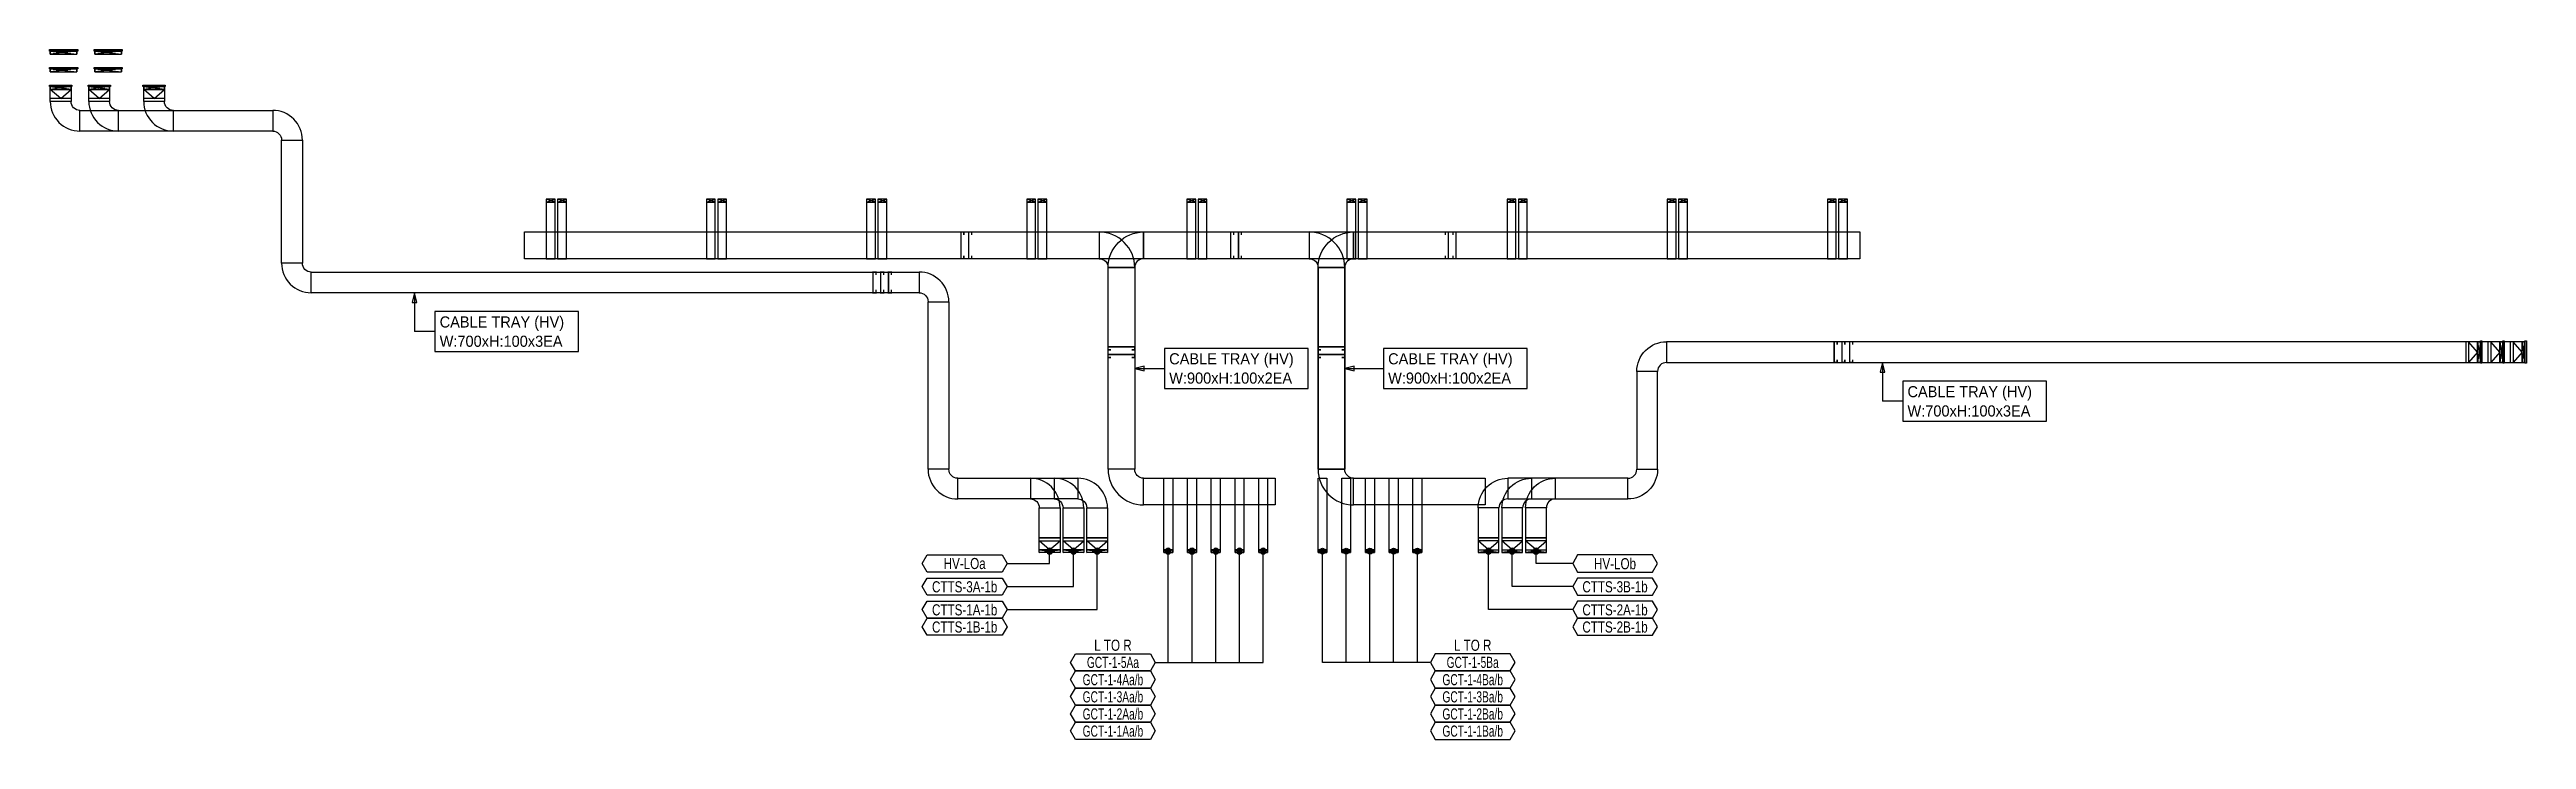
# Model space of a CAD drawing. Header units: millimetres. Extents: x 28900 to 374841, y -351975 to 849955.
# Drawn here: x 92829 to 176354, y -64302 to -41045 of the extents above; entities that cross this region are included whole.
import ezdxf
from ezdxf.enums import TextEntityAlignment as Align

# ---------------------------------------------------------------- set-up
doc = ezdxf.new("R2010")
doc.units = ezdxf.units.MM
doc.header["$LTSCALE"] = 150
for name, color, linetype in [('-----26 Electrical Cable Tray_HV_GEN A', 1, 'Continuous'), ('-----26 Electrical Cable Tray_HV_GEN B', 30, 'Continuous'), ('-----26 Electrical Cable Tray_HV_IT', 4, 'Continuous'), ('-----26 Electrical Cable Tray_HV_N', 30, 'Continuous'), ('-----26 Electrical Cable Tray_HV_UT A', 1, 'Continuous'), ('-----26 Electrical Cable Tray_HV_UT B', 71, 'Continuous'), ('-----26 Electrical Cable Tray_HV_발전기 A', 6, 'Continuous'), ('-----26 Electrical Cable Tray_HV_발전기 B', 103, 'Continuous'), ('-----99 Cable Schedule', 2, 'Continuous')]:
    doc.layers.add(name, color=color, linetype=linetype)
doc.styles.add('ELEC', font='Dotum.ttf')

msp = doc.modelspace()

# ---------------------------------------------------------------- texts
at = {"layer": '-----26 Electrical Cable Tray_HV_GEN A', "style": 'ELEC'}
for s, p in [('CABLE TRAY (HV)', (130585, -51470)), ('W:900xH:100x2EA', (130585, -52120))]:
    msp.add_text(s, height=375, dxfattribs=at).set_placement(p, align=Align.MIDDLE_LEFT)
at = {"layer": '-----26 Electrical Cable Tray_HV_GEN B', "style": 'ELEC'}
for s, p in [('CABLE TRAY (HV)', (137967, -51470)), ('W:900xH:100x2EA', (137967, -52120))]:
    msp.add_text(s, height=375, dxfattribs=at).set_placement(p, align=Align.MIDDLE_LEFT)
at = {"layer": '-----26 Electrical Cable Tray_HV_발전기 A', "style": 'ELEC'}
for s, p in [('CABLE TRAY (HV)', (105984, -50228)), ('W:700xH:100x3EA', (105984, -50878))]:
    msp.add_text(s, height=375, dxfattribs=at).set_placement(p, align=Align.MIDDLE_LEFT)
at = {"layer": '-----26 Electrical Cable Tray_HV_발전기 B', "style": 'ELEC'}
for s, p in [('CABLE TRAY (HV)', (155481, -52578)), ('W:700xH:100x3EA', (155481, -53228))]:
    msp.add_text(s, height=375, dxfattribs=at).set_placement(p, align=Align.MIDDLE_LEFT)
at = {"layer": '-----99 Cable Schedule', "style": 'ELEC'}
for s, width, p in [('HV-LOa', 0.8, (123688, -58371)), ('HV-LOb', 0.8, (145619, -58371)), ('CTTS-3A-1b', 0.8, (123688, -59149)), ('CTTS-3B-1b', 0.8, (145619, -59149)), ('CTTS-1A-1b', 0.8, (123688, -59926)), ('CTTS-2A-1b', 0.8, (145619, -59926)), ('CTTS-1B-1b', 0.8, (123688, -60504)), ('L TO R', 0.8, (128688, -61126, 0)), ('L TO R', 0.8, (140819, -61126, 0)), ('CTTS-2B-1b', 0.8, (145619, -60504)), ('GCT-1-5Aa', 0.7, (128688, -61704, 0)), ('GCT-1-5Ba', 0.7, (140819, -61704, 0)), ('GCT-1-4Aa/b', 0.7, (128688, -62281, 0)), ('GCT-1-4Ba/b', 0.7, (140819, -62281, 0)), ('GCT-1-3Aa/b', 0.7, (128688, -62859, 0)), ('GCT-1-2Aa/b', 0.7, (128688, -63436, 0)), ('GCT-1-3Ba/b', 0.7, (140819, -62859, 0)), ('GCT-1-2Ba/b', 0.7, (140819, -63436, 0)), ('GCT-1-1Aa/b', 0.7, (128688, -64014, 0)), ('GCT-1-1Ba/b', 0.7, (140819, -64014, 0))]:
    msp.add_text(s, height=375, dxfattribs=dict(at, width=width)).set_placement(p, align=Align.MIDDLE)
at = {"color": 0, "style": 'ELEC', "width": 0.7}
for s, p in [('HV 트레이-UT', (93327, -41149)), ('HV 트레이-UT', (94827, -41149)), ('HV 트레이-발전기', (93204, -42346)), ('HV 트레이-발전기', (94504, -42346)), ('HV 트레이-발전기', (96354, -42346))]:
    msp.add_text(s, height=50, dxfattribs=at).set_placement(p, align=Align.MIDDLE_CENTER)
for p in [(174754, -51245, 0), (175504, -51245, 0), (176254, -51245, 0)]:
    msp.add_text('HV 트레이-발전기', height=50, rotation=270, dxfattribs=at).set_placement(p, align=Align.MIDDLE_CENTER)

# ---------------------------------------------------------------- blocks, each defined once
blk = doc.blocks.new('A$529866197279')
at = {"color": 0}
for p, q in [((0, 400), (0, 500)), ((0, 500), (700, 500)), ((0, 0), (0, 400)), ((700, 0), (0, 0)), ((700, 500), (700, 400)), ((700, 400), (700, 0))]:
    blk.add_line(p, q, dxfattribs=at)
at = {"color": 8}
for p, q in [((350, 100), (0, 400)), ((0, 400), (700, 400)), ((700, 100), (0, 100)), ((0, 100), (700, 0)), ((0, 0), (700, 100)), ((350, 100), (700, 400))]:
    blk.add_line(p, q, dxfattribs=at)
blk = doc.blocks.new('A$634112462862')
at = {"color": 0}
for p, q in [((0, 100), (0, 500)), ((0, 500), (700, 500)), ((0, 0), (0, 100)), ((700, 0), (0, 0)), ((700, 500), (700, 100)), ((700, 100), (700, 0))]:
    blk.add_line(p, q, dxfattribs=at)
at = {"color": 8}
for p, q in [((700, 400), (0, 500)), ((700, 500), (0, 400)), ((350, 100), (0, 400)), ((0, 400), (700, 400)), ((700, 100), (0, 100)), ((350, 100), (700, 400))]:
    blk.add_line(p, q, dxfattribs=at)
blk = doc.blocks.new('A$C9a0ab699')
h = blk.add_hatch(color=0)
edge = h.paths.add_edge_path()
edge.add_arc((64, 64), 64, 720, 1080, ccw=False)
at = {"color": 0}
blk.add_circle((64, 64), 64, dxfattribs=at)

# ---------------------------------------------------------------- linework, layer by layer
at = {"layer": '-----26 Electrical Cable Tray_HV_GEN A'}
for p, q in [((109879, -46193), (109579, -46093)), ((109579, -46193), (109879, -46093)), ((115279, -46193), (114979, -46093)), ((114979, -46193), (115279, -46093)), ((120679, -46193), (120379, -46093)), ((120379, -46193), (120679, -46093)), ((126079, -46193), (125779, -46093)), ((125779, -46193), (126079, -46093)), ((131479, -46193), (131179, -46093)), ((131179, -46193), (131479, -46093)), ((136879, -46193), (136579, -46093)), ((136579, -46193), (136879, -46093)), ((142279, -46193), (141979, -46093)), ((141979, -46193), (142279, -46093)), ((147679, -46193), (147379, -46093)), ((147379, -46193), (147679, -46093)), ((153079, -46193), (152779, -46093)), ((152779, -46193), (153079, -46093)), ((130404, -57905), (130704, -58005)), ((130704, -57905), (130404, -58005)), ((131204, -57905), (131504, -58005)), ((131504, -57905), (131204, -58005)), ((132004, -57905), (132304, -58005)), ((132304, -57905), (132004, -58005)), ((132804, -57905), (133104, -58005)), ((133104, -57905), (132804, -58005)), ((133604, -57905), (133904, -58005)), ((133904, -57905), (133604, -58005))]:
    msp.add_line(p, q, dxfattribs=at)
at = {"layer": '-----26 Electrical Cable Tray_HV_GEN A', "elevation": 0}
for points in [[(109879, -46193), (109879, -46093), (109579, -46093), (109579, -46193)], [(109879, -48095), (109879, -46093), (109579, -46093), (109579, -48095)], [(115279, -46193), (115279, -46093), (114979, -46093), (114979, -46193)], [(115279, -48095), (115279, -46093), (114979, -46093), (114979, -48095)], [(120679, -46193), (120679, -46093), (120379, -46093), (120379, -46193)], [(120679, -48095), (120679, -46093), (120379, -46093), (120379, -48095)], [(126079, -46193), (126079, -46093), (125779, -46093), (125779, -46193)], [(126079, -48095), (126079, -46093), (125779, -46093), (125779, -48095)], [(131479, -46193), (131479, -46093), (131179, -46093), (131179, -46193)], [(131479, -48095), (131479, -46093), (131179, -46093), (131179, -48095)], [(136879, -46193), (136879, -46093), (136579, -46093), (136579, -46193)], [(136879, -48095), (136879, -46093), (136579, -46093), (136579, -48095)], [(142279, -46193), (142279, -46093), (141979, -46093), (141979, -46193)], [(142279, -48095), (142279, -46093), (141979, -46093), (141979, -48095)], [(147679, -46193), (147679, -46093), (147379, -46093), (147379, -46193)], [(147679, -48095), (147679, -46093), (147379, -46093), (147379, -48095)], [(153079, -46193), (153079, -46093), (152779, -46093), (152779, -46193)], [(153079, -48095), (153079, -46093), (152779, -46093), (152779, -48095)], [(128222, -48095), (108845, -48095), (108845, -47195), (128222, -47195)], [(153879, -48095), (129722, -48095), (129722, -47195), (153879, -47195)], [(129422, -48395), (129422, -55195), (128522, -55195), (128522, -48395)], [(129422, -48395), (129422, -55195), (128522, -55195), (128522, -48395)], [(134157, -56395), (129722, -56395), (129722, -55495), (134157, -55495)], [(134157, -56395), (129722, -56395), (129722, -55495), (134157, -55495)], [(130404, -58005), (130404, -55495), (130704, -55495), (130704, -58005)], [(131204, -58005), (131204, -55495), (131504, -55495), (131504, -58005)], [(132004, -58005), (132004, -55495), (132304, -55495), (132304, -58005)], [(132804, -58005), (132804, -55495), (133104, -55495), (133104, -58005)], [(133604, -58005), (133604, -55495), (133904, -55495), (133904, -58005)], [(130404, -57905), (130404, -58005), (130704, -58005), (130704, -57905)], [(131204, -57905), (131204, -58005), (131504, -58005), (131504, -57905)], [(132004, -57905), (132004, -58005), (132304, -58005), (132304, -57905)], [(132804, -57905), (132804, -58005), (133104, -58005), (133104, -57905)], [(133604, -57905), (133604, -58005), (133904, -58005), (133904, -57905)]]:
    msp.add_lwpolyline(points, close=True, dxfattribs=at)
at = {"layer": '-----26 Electrical Cable Tray_HV_GEN A', "ltscale": 7.5, "const_width": 50, "elevation": 0}
for points in [[(123662, -47995), (123662, -48095), (123562, -48095), (123562, -47195), (123662, -47195), (123662, -47295)], [(132760, -47995), (132760, -48095), (132660, -48095), (132660, -47195), (132760, -47195), (132760, -47295)], [(140155, -47995), (140155, -48095), (140255, -48095), (140255, -47195), (140155, -47195), (140155, -47295)], [(129322, -51167), (129422, -51167), (129422, -51067), (128522, -51067), (128522, -51167), (128622, -51167)], [(129322, -51426), (129422, -51426), (129422, -51326), (128522, -51326), (128522, -51426), (128622, -51426)]]:
    msp.add_lwpolyline(points, dxfattribs=at)
at = {"layer": '-----26 Electrical Cable Tray_HV_GEN A', "elevation": 0}
for points in [[(128222, -48095), (128222, -48095, -0.414214), (128522, -48395), (128522, -48395), (129422, -48395, 0.414214), (128222, -47195)], [(128222, -48095), (128222, -48095, -0.414214), (128522, -48395), (128522, -48395), (129422, -48395, 0.414214), (128222, -47195)], [(129722, -48095), (129722, -48095, 0.414214), (129422, -48395), (129422, -48395), (128522, -48395, -0.414214), (129722, -47195)], [(129722, -55495), (129722, -55495, -0.414214), (129422, -55195), (129422, -55195), (128522, -55195, 0.414214), (129722, -56395)], [(129722, -55495), (129722, -55495, -0.414214), (129422, -55195), (129422, -55195), (128522, -55195, 0.414214), (129722, -56395)]]:
    msp.add_lwpolyline(points, format="xyb", close=True, dxfattribs=at)
at = {"layer": '-----26 Electrical Cable Tray_HV_GEN B'}
for p, q in [((110259, -46193), (109959, -46093)), ((109959, -46193), (110259, -46093)), ((115659, -46193), (115359, -46093)), ((115359, -46193), (115659, -46093)), ((121059, -46193), (120759, -46093)), ((120759, -46193), (121059, -46093)), ((126459, -46193), (126159, -46093)), ((126159, -46193), (126459, -46093)), ((131859, -46193), (131559, -46093)), ((131559, -46193), (131859, -46093)), ((137259, -46193), (136959, -46093)), ((136959, -46193), (137259, -46093)), ((142659, -46193), (142359, -46093)), ((142359, -46193), (142659, -46093)), ((148059, -46193), (147759, -46093)), ((147759, -46193), (148059, -46093)), ((153459, -46193), (153159, -46093)), ((153159, -46193), (153459, -46093)), ((135604, -57905), (135904, -58005)), ((135904, -57905), (135604, -58005)), ((136404, -57905), (136704, -58005)), ((136704, -57905), (136404, -58005)), ((137204, -57905), (137504, -58005)), ((137504, -57905), (137204, -58005)), ((138004, -57905), (138304, -58005)), ((138304, -57905), (138004, -58005)), ((138804, -57905), (139104, -58005)), ((139104, -57905), (138804, -58005))]:
    msp.add_line(p, q, dxfattribs=at)
at = {"layer": '-----26 Electrical Cable Tray_HV_GEN B', "elevation": 0}
for points in [[(110259, -46193), (110259, -46093), (109959, -46093), (109959, -46193)], [(110259, -48095), (110259, -46093), (109959, -46093), (109959, -48095)], [(115659, -46193), (115659, -46093), (115359, -46093), (115359, -46193)], [(115659, -48095), (115659, -46093), (115359, -46093), (115359, -48095)], [(121059, -46193), (121059, -46093), (120759, -46093), (120759, -46193)], [(121059, -48095), (121059, -46093), (120759, -46093), (120759, -48095)], [(126459, -46193), (126459, -46093), (126159, -46093), (126159, -46193)], [(126459, -48095), (126459, -46093), (126159, -46093), (126159, -48095)], [(131859, -46193), (131859, -46093), (131559, -46093), (131559, -46193)], [(131859, -48095), (131859, -46093), (131559, -46093), (131559, -48095)], [(137259, -46193), (137259, -46093), (136959, -46093), (136959, -46193)], [(137259, -48095), (137259, -46093), (136959, -46093), (136959, -48095)], [(142659, -46193), (142659, -46093), (142359, -46093), (142359, -46193)], [(142659, -48095), (142659, -46093), (142359, -46093), (142359, -48095)], [(148059, -46193), (148059, -46093), (147759, -46093), (147759, -46193)], [(148059, -48095), (148059, -46093), (147759, -46093), (147759, -48095)], [(153459, -46193), (153459, -46093), (153159, -46093), (153159, -46193)], [(153459, -48095), (153459, -46093), (153159, -46093), (153159, -48095)], [(135304, -48095), (108845, -48095), (108845, -47195), (135304, -47195)], [(153879, -48095), (136804, -48095), (136804, -47195), (153879, -47195)], [(136504, -48395), (136504, -55195), (135604, -55195), (135604, -48395)], [(135604, -48395), (135604, -55195), (136504, -55195), (136504, -48395)], [(135604, -58005), (135604, -55495), (135904, -55495), (135904, -58005)], [(136404, -58005), (136404, -55495), (136704, -55495), (136704, -58005)], [(141239, -56395), (136804, -56395), (136804, -55495), (141239, -55495)], [(141239, -56395), (136804, -56395), (136804, -55495), (141239, -55495)], [(137204, -58005), (137204, -55495), (137504, -55495), (137504, -58005)], [(138004, -58005), (138004, -55495), (138304, -55495), (138304, -58005)], [(138804, -58005), (138804, -55495), (139104, -55495), (139104, -58005)], [(135604, -57905), (135604, -58005), (135904, -58005), (135904, -57905)], [(136404, -57905), (136404, -58005), (136704, -58005), (136704, -57905)], [(137204, -57905), (137204, -58005), (137504, -58005), (137504, -57905)], [(138004, -57905), (138004, -58005), (138304, -58005), (138304, -57905)], [(138804, -57905), (138804, -58005), (139104, -58005), (139104, -57905)]]:
    msp.add_lwpolyline(points, close=True, dxfattribs=at)
at = {"layer": '-----26 Electrical Cable Tray_HV_GEN B', "ltscale": 7.5, "const_width": 50, "elevation": 0}
for points in [[(123922, -47995), (123922, -48095), (123822, -48095), (123822, -47195), (123922, -47195), (123922, -47295)], [(133020, -47995), (133020, -48095), (132920, -48095), (132920, -47195), (133020, -47195), (133020, -47295)], [(139895, -47995), (139895, -48095), (139995, -48095), (139995, -47195), (139895, -47195), (139895, -47295)], [(136404, -51167), (136504, -51167), (136504, -51067), (135604, -51067), (135604, -51167), (135704, -51167)], [(136404, -51426), (136504, -51426), (136504, -51326), (135604, -51326), (135604, -51426), (135704, -51426)]]:
    msp.add_lwpolyline(points, dxfattribs=at)
at = {"layer": '-----26 Electrical Cable Tray_HV_GEN B', "elevation": 0}
for points in [[(135304, -48095), (135304, -48095, -0.414214), (135604, -48395), (135604, -48395), (136504, -48395, 0.414214), (135304, -47195)], [(136804, -48095), (136804, -48095, 0.414214), (136504, -48395), (136504, -48395), (135604, -48395, -0.414214), (136804, -47195)], [(136804, -55495), (136804, -55495, -0.414214), (136504, -55195), (136504, -55195), (135604, -55195, 0.414214), (136804, -56395)], [(136804, -55495), (136804, -55495, -0.414214), (136504, -55195), (136504, -55195), (135604, -55195, 0.414214), (136804, -56395)]]:
    msp.add_lwpolyline(points, format="xyb", close=True, dxfattribs=at)
at = {"layer": '-----26 Electrical Cable Tray_HV_IT', "elevation": 0}
for points in [[(92854, -41695), (92854, -41795), (93754, -41795), (93754, -41695)], [(94354, -41695), (94354, -41795), (95254, -41795), (95254, -41695)]]:
    msp.add_lwpolyline(points, close=True, dxfattribs=at)
for points in [[(93754, -41695), (92854, -41795)], [(92854, -41695), (93754, -41795)], [(95254, -41695), (94354, -41795)], [(94354, -41695), (95254, -41795)]]:
    msp.add_lwpolyline(points, dxfattribs=at)
at = {"layer": '-----26 Electrical Cable Tray_HV_N', "color": 1}
for p, q in [((105824, -50553), (105139, -50553)), ((155321, -52903), (154636, -52903))]:
    msp.add_line(p, q, dxfattribs=at)
msp.add_lwpolyline([(105139, -49250), (105059, -49570), (105219, -49570), (105139, -49250), (105139, -50553)], dxfattribs=at)
at = {"layer": '-----26 Electrical Cable Tray_HV_N', "color": 1, "elevation": 0}
for points in [[(105824, -49878), (105824, -51228), (110670, -51228), (110670, -49878)], [(130425, -51120), (130425, -52470), (135271, -52470), (135271, -51120)], [(137807, -51120), (137807, -52470), (142653, -52470), (142653, -51120)], [(155321, -52228), (155321, -53578), (160167, -53578), (160167, -52228)]]:
    msp.add_lwpolyline(points, close=True, dxfattribs=at)
for points in [[(129422, -51795), (129742, -51875), (129742, -51715), (129422, -51795), (130425, -51795)], [(136504, -51795), (136824, -51875), (136824, -51715), (136504, -51795), (137807, -51795)], [(154636, -51600), (154556, -51920), (154716, -51920), (154636, -51600), (154636, -52903)]]:
    msp.add_lwpolyline(points, dxfattribs=at)
at = {"layer": '-----26 Electrical Cable Tray_HV_UT A', "elevation": 0}
msp.add_lwpolyline([(92854, -41095), (92854, -41195), (93754, -41195), (93754, -41095)], close=True, dxfattribs=at)
for points in [[(93754, -41095), (92854, -41195)], [(92854, -41095), (93754, -41195)]]:
    msp.add_lwpolyline(points, dxfattribs=at)
at = {"layer": '-----26 Electrical Cable Tray_HV_UT B', "elevation": 0}
msp.add_lwpolyline([(94354, -41095), (94354, -41195), (95254, -41195), (95254, -41095)], close=True, dxfattribs=at)
for points in [[(95254, -41095), (94354, -41195)], [(94354, -41095), (95254, -41195)]]:
    msp.add_lwpolyline(points, dxfattribs=at)
at = {"layer": '-----26 Electrical Cable Tray_HV_발전기 A', "elevation": 0}
for points in [[(92854, -42295), (92854, -42395), (93554, -42395), (93554, -42295)], [(94154, -42295), (94154, -42395), (94854, -42395), (94854, -42295)], [(96004, -42295), (96004, -42395), (96704, -42395), (96704, -42295)], [(100654, -44095), (101354, -44095), (101354, -48245), (100654, -48245)], [(122154, -48545), (122154, -49245), (101654, -49245), (101654, -48545)], [(122454, -49545), (123154, -49545), (123154, -55195), (122454, -55195)], [(125904, -55495), (125904, -56195), (123454, -56195), (123454, -55495)], [(123454, -55495), (126704, -55495), (126704, -56195), (123454, -56195)], [(123454, -55495), (127504, -55495), (127504, -56195), (123454, -56195)], [(126204, -56495), (126904, -56495), (126904, -57505), (126204, -57505)], [(127004, -56495), (127704, -56495), (127704, -57505), (127004, -57505)], [(127804, -56495), (128504, -56495), (128504, -57505), (127804, -57505)]]:
    msp.add_lwpolyline(points, close=True, dxfattribs=at)
for points in [[(93554, -42295), (92854, -42395)], [(92854, -42295), (93554, -42395)], [(94854, -42295), (94154, -42395)], [(94154, -42295), (94854, -42395)], [(96704, -42295), (96004, -42395)], [(96004, -42295), (96704, -42395)]]:
    msp.add_lwpolyline(points, dxfattribs=at)
for points in [[(93554, -42795), (92854, -42795, 0.414214), (93854, -43795), (93854, -43095, -0.414214)], [(94854, -42795), (94154, -42795, 0.414214), (95154, -43795), (95154, -43095, -0.414214)], [(96704, -42795), (96004, -42795, 0.414214), (97004, -43795), (97004, -43095, -0.414214)], [(100654, -44095), (101354, -44095, 0.414214), (100354, -43095), (100354, -43795, -0.414214)], [(101354, -48245), (100654, -48245, 0.414214), (101654, -49245), (101654, -48545, -0.414214)], [(122454, -49545), (123154, -49545, 0.414214), (122154, -48545), (122154, -49245, -0.414214)], [(123154, -55195), (122454, -55195, 0.414214), (123454, -56195), (123454, -55495, -0.414214)], [(126204, -56495), (126904, -56495, 0.414214), (125904, -55495), (125904, -56195, -0.414214)], [(127004, -56495), (127704, -56495, 0.414214), (126704, -55495), (126704, -56195, -0.414214)], [(127804, -56495), (128504, -56495, 0.414214), (127504, -55495), (127504, -56195, -0.414214)]]:
    msp.add_lwpolyline(points, format="xyb", close=True, dxfattribs=at)
at = {"layer": '-----26 Electrical Cable Tray_HV_발전기 A'}
msp.add_lwpolyline([(100354, -43095), (100354, -43795), (93854, -43795), (93854, -43095)], close=True, dxfattribs=at)
at = {"layer": '-----26 Electrical Cable Tray_HV_발전기 A', "ltscale": 7.5, "const_width": 50}
for points in [[(120698, -49145), (120698, -49245), (120598, -49245), (120598, -48545), (120698, -48545), (120698, -48645)], [(120958, -49145), (120958, -49245), (120858, -49245), (120858, -48545), (120958, -48545), (120958, -48645)], [(121217, -49145), (121217, -49245), (121117, -49245), (121117, -48545), (121217, -48545), (121217, -48645)]]:
    msp.add_lwpolyline(points, dxfattribs=at)
at = {"layer": '-----26 Electrical Cable Tray_HV_발전기 B', "elevation": 0}
for points in [[(147054, -51895), (146354, -51895, -0.414214), (147354, -50895), (147354, -51595, 0.414214)], [(141704, -56495), (141004, -56495, -0.414214), (142004, -55495), (142004, -56195, 0.414214)], [(142504, -56495), (141804, -56495, -0.414214), (142804, -55495), (142804, -56195, 0.414214)], [(143304, -56495), (142604, -56495, -0.414214), (143604, -55495), (143604, -56195, 0.414214)], [(146354, -55195), (147054, -55195, -0.414214), (146054, -56195), (146054, -55495, 0.414214)]]:
    msp.add_lwpolyline(points, format="xyb", close=True, dxfattribs=at)
for points in [[(176304, -51595), (176304, -50895), (147354, -50895), (147354, -51595)], [(147054, -51895), (146354, -51895), (146354, -55195), (147054, -55195)], [(146054, -55495), (142004, -55495), (142004, -56195), (146054, -56195)], [(146054, -55495), (142804, -55495), (142804, -56195), (146054, -56195)], [(143604, -55495), (143604, -56195), (146054, -56195), (146054, -55495)], [(141704, -56495), (141004, -56495), (141004, -57505), (141704, -57505)], [(142504, -56495), (141804, -56495), (141804, -57505), (142504, -57505)], [(143304, -56495), (142604, -56495), (142604, -57505), (143304, -57505)]]:
    msp.add_lwpolyline(points, close=True, dxfattribs=at)
at = {"layer": '-----26 Electrical Cable Tray_HV_발전기 B', "ltscale": 7.5, "const_width": 50, "elevation": 0}
for points in [[(153110, -51495), (153110, -51595), (153010, -51595), (153010, -50895), (153110, -50895), (153110, -50995)], [(153370, -51495), (153370, -51595), (153270, -51595), (153270, -50895), (153370, -50895), (153370, -50995)], [(153630, -51495), (153630, -51595), (153530, -51595), (153530, -50895), (153630, -50895), (153630, -50995)]]:
    msp.add_lwpolyline(points, dxfattribs=at)
at = {"layer": '-----99 Cable Schedule', "color": 1, "elevation": 0}
for points in [[(124949, -58082), (125116, -58371), (124949, -58660), (122427, -58660), (122260, -58371), (122427, -58082)], [(144358, -58082), (144191, -58371), (144358, -58660), (146881, -58660), (147047, -58371), (146881, -58082)], [(124949, -58860), (125116, -59149), (124949, -59437), (122427, -59437), (122260, -59149), (122427, -58860)], [(144358, -58860), (144191, -59149), (144358, -59437), (146881, -59437), (147047, -59149), (146881, -58860)], [(124949, -59637), (125116, -59926), (124949, -60215), (122427, -60215), (122260, -59926), (122427, -59637)], [(144358, -59637), (144191, -59926), (144358, -60215), (146881, -60215), (147047, -59926), (146881, -59637)], [(124949, -60215), (125116, -60504), (124949, -60792), (122427, -60792), (122260, -60504), (122427, -60215)], [(144358, -60215), (144191, -60504), (144358, -60792), (146881, -60792), (147047, -60504), (146881, -60215)], [(129949, -61415), (130116, -61704), (129949, -61992), (127427, -61992), (127260, -61704), (127427, -61415)], [(139558, -61415), (139391, -61704), (139558, -61992), (142081, -61992), (142247, -61704), (142081, -61415)], [(129949, -61992), (130116, -62281), (129949, -62570), (127427, -62570), (127260, -62281), (127427, -61992)], [(129949, -62570), (130116, -62859), (129949, -63147), (127427, -63147), (127260, -62859), (127427, -62570)], [(139558, -61992), (139391, -62281), (139558, -62570), (142081, -62570), (142247, -62281), (142081, -61992)], [(139558, -62570), (139391, -62859), (139558, -63147), (142081, -63147), (142247, -62859), (142081, -62570)], [(129949, -63147), (130116, -63436), (129949, -63725), (127427, -63725), (127260, -63436), (127427, -63147)], [(139558, -63147), (139391, -63436), (139558, -63725), (142081, -63725), (142247, -63436), (142081, -63147)], [(129949, -63725), (130116, -64014), (129949, -64302), (127427, -64302), (127260, -64014), (127427, -63725)], [(139558, -63725), (139391, -64014), (139558, -64302), (142081, -64302), (142247, -64014), (142081, -63725)]]:
    msp.add_lwpolyline(points, close=True, dxfattribs=at)
for points in [[(125116, -58371), (126554, -58371), (126554, -57955)], [(125116, -59149), (127354, -59149), (127354, -57955)], [(125116, -59926), (128154, -59926), (128154, -57955)], [(130116, -61704), (133754, -61704), (133754, -57955)], [(130554, -61704), (130554, -57955)], [(131354, -61704), (131354, -57955)], [(132154, -61704), (132154, -57955)], [(132954, -61704), (132954, -57955)], [(139391, -61704), (135754, -61704), (135754, -57955)], [(136554, -61704), (136554, -57955)], [(137354, -61704), (137354, -57955)], [(138154, -61704), (138154, -57955)], [(138954, -61704), (138954, -57955)], [(144191, -59926), (141354, -59926), (141354, -57955)], [(144191, -59149), (142154, -59149), (142154, -57955)], [(144191, -58371), (142954, -58371), (142954, -57955)]]:
    msp.add_lwpolyline(points, dxfattribs=at)
at = {"color": 0, "elevation": 0}
for points in [[(92829, -41095), (92829, -41045), (93779, -41045), (93779, -41095), (92829, -41095)], [(92829, -41695), (92829, -41645), (93779, -41645), (93779, -41695), (92829, -41695)], [(92879, -41195), (92854, -41195), (92854, -41095), (93754, -41095), (93754, -41195), (93729, -41195)], [(92879, -41795), (92854, -41795), (92854, -41695), (93754, -41695), (93754, -41795), (93729, -41795)], [(94329, -41095), (94329, -41045), (95279, -41045), (95279, -41095), (94329, -41095)], [(94329, -41695), (94329, -41645), (95279, -41645), (95279, -41695), (94329, -41695)], [(94379, -41195), (94354, -41195), (94354, -41095), (95254, -41095), (95254, -41195), (95229, -41195)], [(94379, -41795), (94354, -41795), (94354, -41695), (95254, -41695), (95254, -41795), (95229, -41795)], [(92829, -42295), (92829, -42245), (93579, -42245), (93579, -42295), (92829, -42295)], [(92879, -42395), (92854, -42395), (92854, -42295), (93554, -42295), (93554, -42395), (93529, -42395)], [(94129, -42295), (94129, -42245), (94879, -42245), (94879, -42295), (94129, -42295)], [(94179, -42395), (94154, -42395), (94154, -42295), (94854, -42295), (94854, -42395), (94829, -42395)], [(95979, -42295), (95979, -42245), (96729, -42245), (96729, -42295), (95979, -42295)], [(96029, -42395), (96004, -42395), (96004, -42295), (96704, -42295), (96704, -42395), (96679, -42395)], [(174704, -50920), (174704, -50895), (174804, -50895), (174804, -51595), (174704, -51595), (174704, -51570)], [(174804, -50870), (174854, -50870), (174854, -51620), (174804, -51620), (174804, -50870)], [(175454, -50920), (175454, -50895), (175554, -50895), (175554, -51595), (175454, -51595), (175454, -51570)], [(175554, -50870), (175604, -50870), (175604, -51620), (175554, -51620), (175554, -50870)], [(176204, -50920), (176204, -50895), (176304, -50895), (176304, -51595), (176204, -51595), (176204, -51570)], [(176304, -50870), (176354, -50870), (176354, -51620), (176304, -51620), (176304, -50870)]]:
    msp.add_lwpolyline(points, dxfattribs=at)

# ---------------------------------------------------------------- block references
at = {"layer": '-----26 Electrical Cable Tray_HV_발전기 A'}
for name, p in [('A$634112462862', (92854, -42795)), ('A$634112462862', (94154, -42795)), ('A$634112462862', (96004, -42795)), ('A$529866197279', (126204, -58005)), ('A$529866197279', (127004, -58005)), ('A$529866197279', (127804, -58005))]:
    msp.add_blockref(name, p, dxfattribs=at)
at = {"layer": '-----26 Electrical Cable Tray_HV_발전기 B', "xscale": -1, "rotation": 90}
for p in [(174804, -50895), (175554, -50895), (176304, -50895)]:
    msp.add_blockref('A$529866197279', p, dxfattribs=at)
at = {"layer": '-----26 Electrical Cable Tray_HV_발전기 B', "xscale": -1}
for p in [(141704, -58005), (142504, -58005), (143304, -58005)]:
    msp.add_blockref('A$529866197279', p, dxfattribs=at)
at = {"layer": '-----99 Cable Schedule', "color": 1, "yscale": 1.5, "zscale": 1.5}
for p, xscale, rotation in [((126458, -58051), -1.5, 270), ((127258, -58051), -1.5, 270), ((128058, -58051), -1.5, 270), ((130458, -58051), -1.5, 270), ((131258, -58051), -1.5, 270), ((132058, -58051), -1.5, 270), ((132858, -58051), -1.5, 270), ((133658, -58051), -1.5, 270), ((135850, -58051), 1.5, 90.00000000000001), ((136650, -58051), 1.5, 90.00000000000001), ((137450, -58051), 1.5, 90.00000000000001), ((138250, -58051), 1.5, 90.00000000000001), ((139050, -58051), 1.5, 90.00000000000001), ((141258, -58051), -1.5, 270), ((142058, -58051), -1.5, 270), ((142858, -58051), -1.5, 270)]:
    msp.add_blockref('A$C9a0ab699', p, dxfattribs=dict(at, xscale=xscale, rotation=rotation))

msp.set_redraw_order([(e.dxf.handle, doc.entitydb.next_handle()) for e in msp.query("TEXT MTEXT ATTDEF DIMENSION ARC_DIMENSION")])  # texts and dimensions are drawn at this point

doc.saveas('drawing.dxf')
